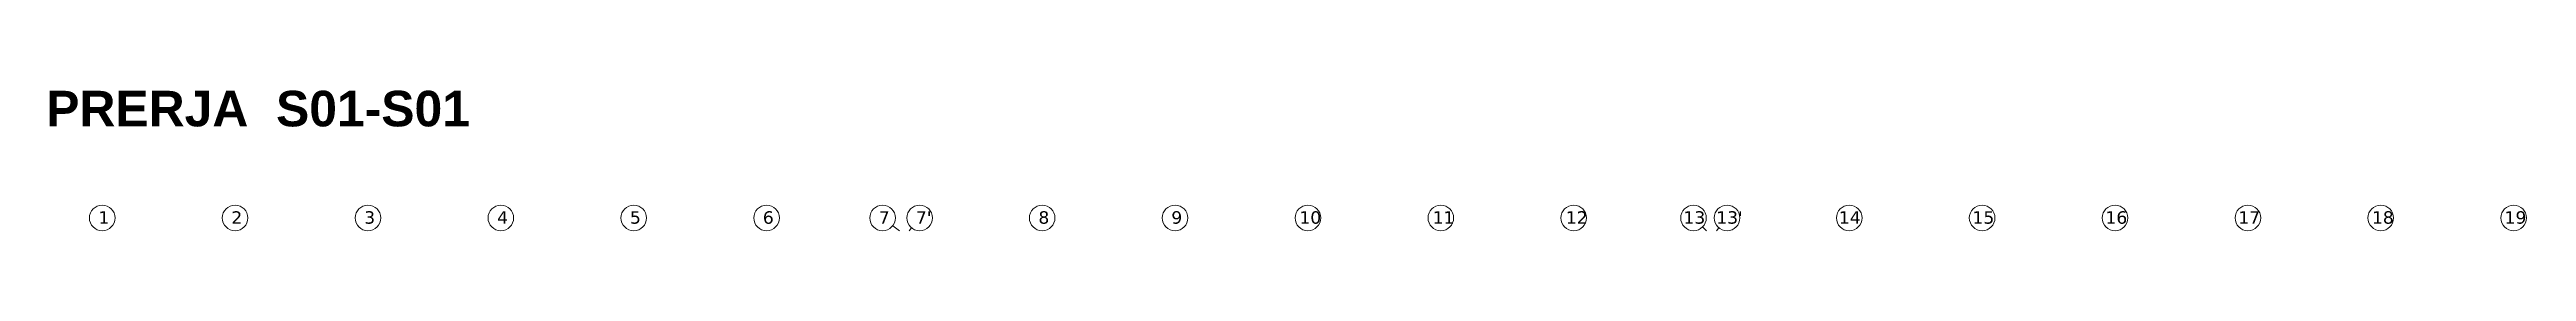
# Model space of a CAD drawing. Header units: centimetres. Extents: x 85226 to 578505, y -13061 to 170378.
# Drawn here: x 440230 to 454117, y 130776 to 131566 of the extents above; entities that cross this region are included whole.
import ezdxf

# ---------------------------------------------------------------- set-up
doc = ezdxf.new("R2010")
doc.units = ezdxf.units.CM
doc.layers.add('Akset_Pen_No__13', color=13, linetype='Continuous', lineweight=18)
doc.layers.add('Fasada', color=7, linetype='Continuous', lineweight=15)
doc.styles.add('Dimensionet CM', font='swissc.ttf', dxfattribs={"height": 15})
doc.styles.add('Mini shkronjat', font='simplex.shx', dxfattribs={"height": 6})

msp = doc.modelspace()

# ---------------------------------------------------------------- texts
at = {"color": 251, "char_height": 70, "width": 119.52102, "attachment_point": 1, "style": 'Mini shkronjat'}
for s, insert in [('{\\fVerdana|b0|i0|c0|p34;1}', (440504.476, 130885.522)), ('{\\fVerdana|b0|i0|c0|p34;2}', (441249.476, 130885.522)), ('{\\fVerdana|b0|i0|c0|p34;3}', (441994.476, 130885.522)), ('{\\fVerdana|b0|i0|c0|p34;4}', (442739.476, 130885.522)), ('{\\fVerdana|b0|i0|c0|p34;5}', (443484.476, 130885.522)), ('{\\fVerdana|b0|i0|c0|p34;6}', (444229.476, 130885.522)), ('{\\fVerdana|b0|i0|c0|p34;7}', (444879.602, 130885.522)), ("{\\fVerdana|b0|i0|c0|p34;7'}", (445087.416, 130885.522)), ('{\\fVerdana|b0|i0|c0|p34;8}', (445774.476, 130885.522)), ('{\\fVerdana|b0|i0|c0|p34;9}', (446519.476, 130885.522)), ('{\\fVerdana|b0|i0|c0|p34;10}', (447237.612, 130885.522)), ('{\\fVerdana|b0|i0|c0|p34;11}', (447984.641, 130885.522)), ('{\\fVerdana|b0|i0|c0|p34;12}', (448731.643, 130885.522)), ('{\\fVerdana|b0|i0|c0|p34;13}', (449391.034, 130885.522)), ("{\\fVerdana|b0|i0|c0|p34;13'}", (449574.996, 130885.522)), ('{\\fVerdana|b0|i0|c0|p34;14}', (450262.265, 130885.522)), ('{\\fVerdana|b0|i0|c0|p34;15}', (451011.388, 130885.522)), ('{\\fVerdana|b0|i0|c0|p34;16}', (451756.915, 130885.522)), ('{\\fVerdana|b0|i0|c0|p34;17}', (452501.923, 130885.522)), ('{\\fVerdana|b0|i0|c0|p34;18}', (453251.151, 130885.522)), ('{\\fVerdana|b0|i0|c0|p34;19}', (453994.743, 130885.522))]:
    msp.add_mtext(s, dxfattribs=dict(at, insert=insert))
at = {"layer": 'Fasada', "insert": (440211.53, 131562.967), "char_height": 200, "attachment_point": 1, "style": 'Dimensionet CM'}
msp.add_mtext('{\\fArial|b1|i0|c0|p34;PRERJA  S01-S01}', dxfattribs=at)

# ---------------------------------------------------------------- linework, layer by layer
at = {"layer": 'Akset_Pen_No__13', "color": 251, "ltscale": 2}
for p, q in [((444995.535, 130775.961), (444957.916, 130804.432)), ((445050.535, 130775.961), (445063.383, 130791.884))]:
    msp.add_line(p, q, dxfattribs=at)
at = {"layer": 'Akset_Pen_No__13', "ltscale": 2}
for p, q in [((449520.531, 130775.961), (449498.52, 130797.52)), ((449575.531, 130775.961), (449589.406, 130792.607))]:
    msp.add_line(p, q, dxfattribs=at)
at = {"layer": 'Akset_Pen_No__13', "color": 251, "ltscale": 2}
for centre in [(440525.535, 130847.766), (441270.535, 130847.766), (442015.535, 130847.766), (442760.535, 130847.766), (443505.535, 130847.766), (444250.535, 130847.766), (444900.661, 130847.766), (445108.475, 130847.766), (445795.535, 130847.766), (446540.535, 130847.766), (447285.535, 130847.766), (448030.535, 130847.766), (448775.535, 130847.766), (449447.223, 130847.766), (449635.379, 130847.766), (450320.531, 130847.766), (451065.531, 130847.766), (451810.531, 130847.766), (452555.531, 130847.766), (453300.531, 130847.766), (454045.531, 130847.766)]:
    msp.add_circle(centre, 71.805, dxfattribs=at)

msp.set_redraw_order([(e.dxf.handle, doc.entitydb.next_handle()) for e in msp.query("TEXT MTEXT ATTDEF DIMENSION ARC_DIMENSION")])  # texts and dimensions are drawn at this point

doc.saveas('drawing.dxf')
